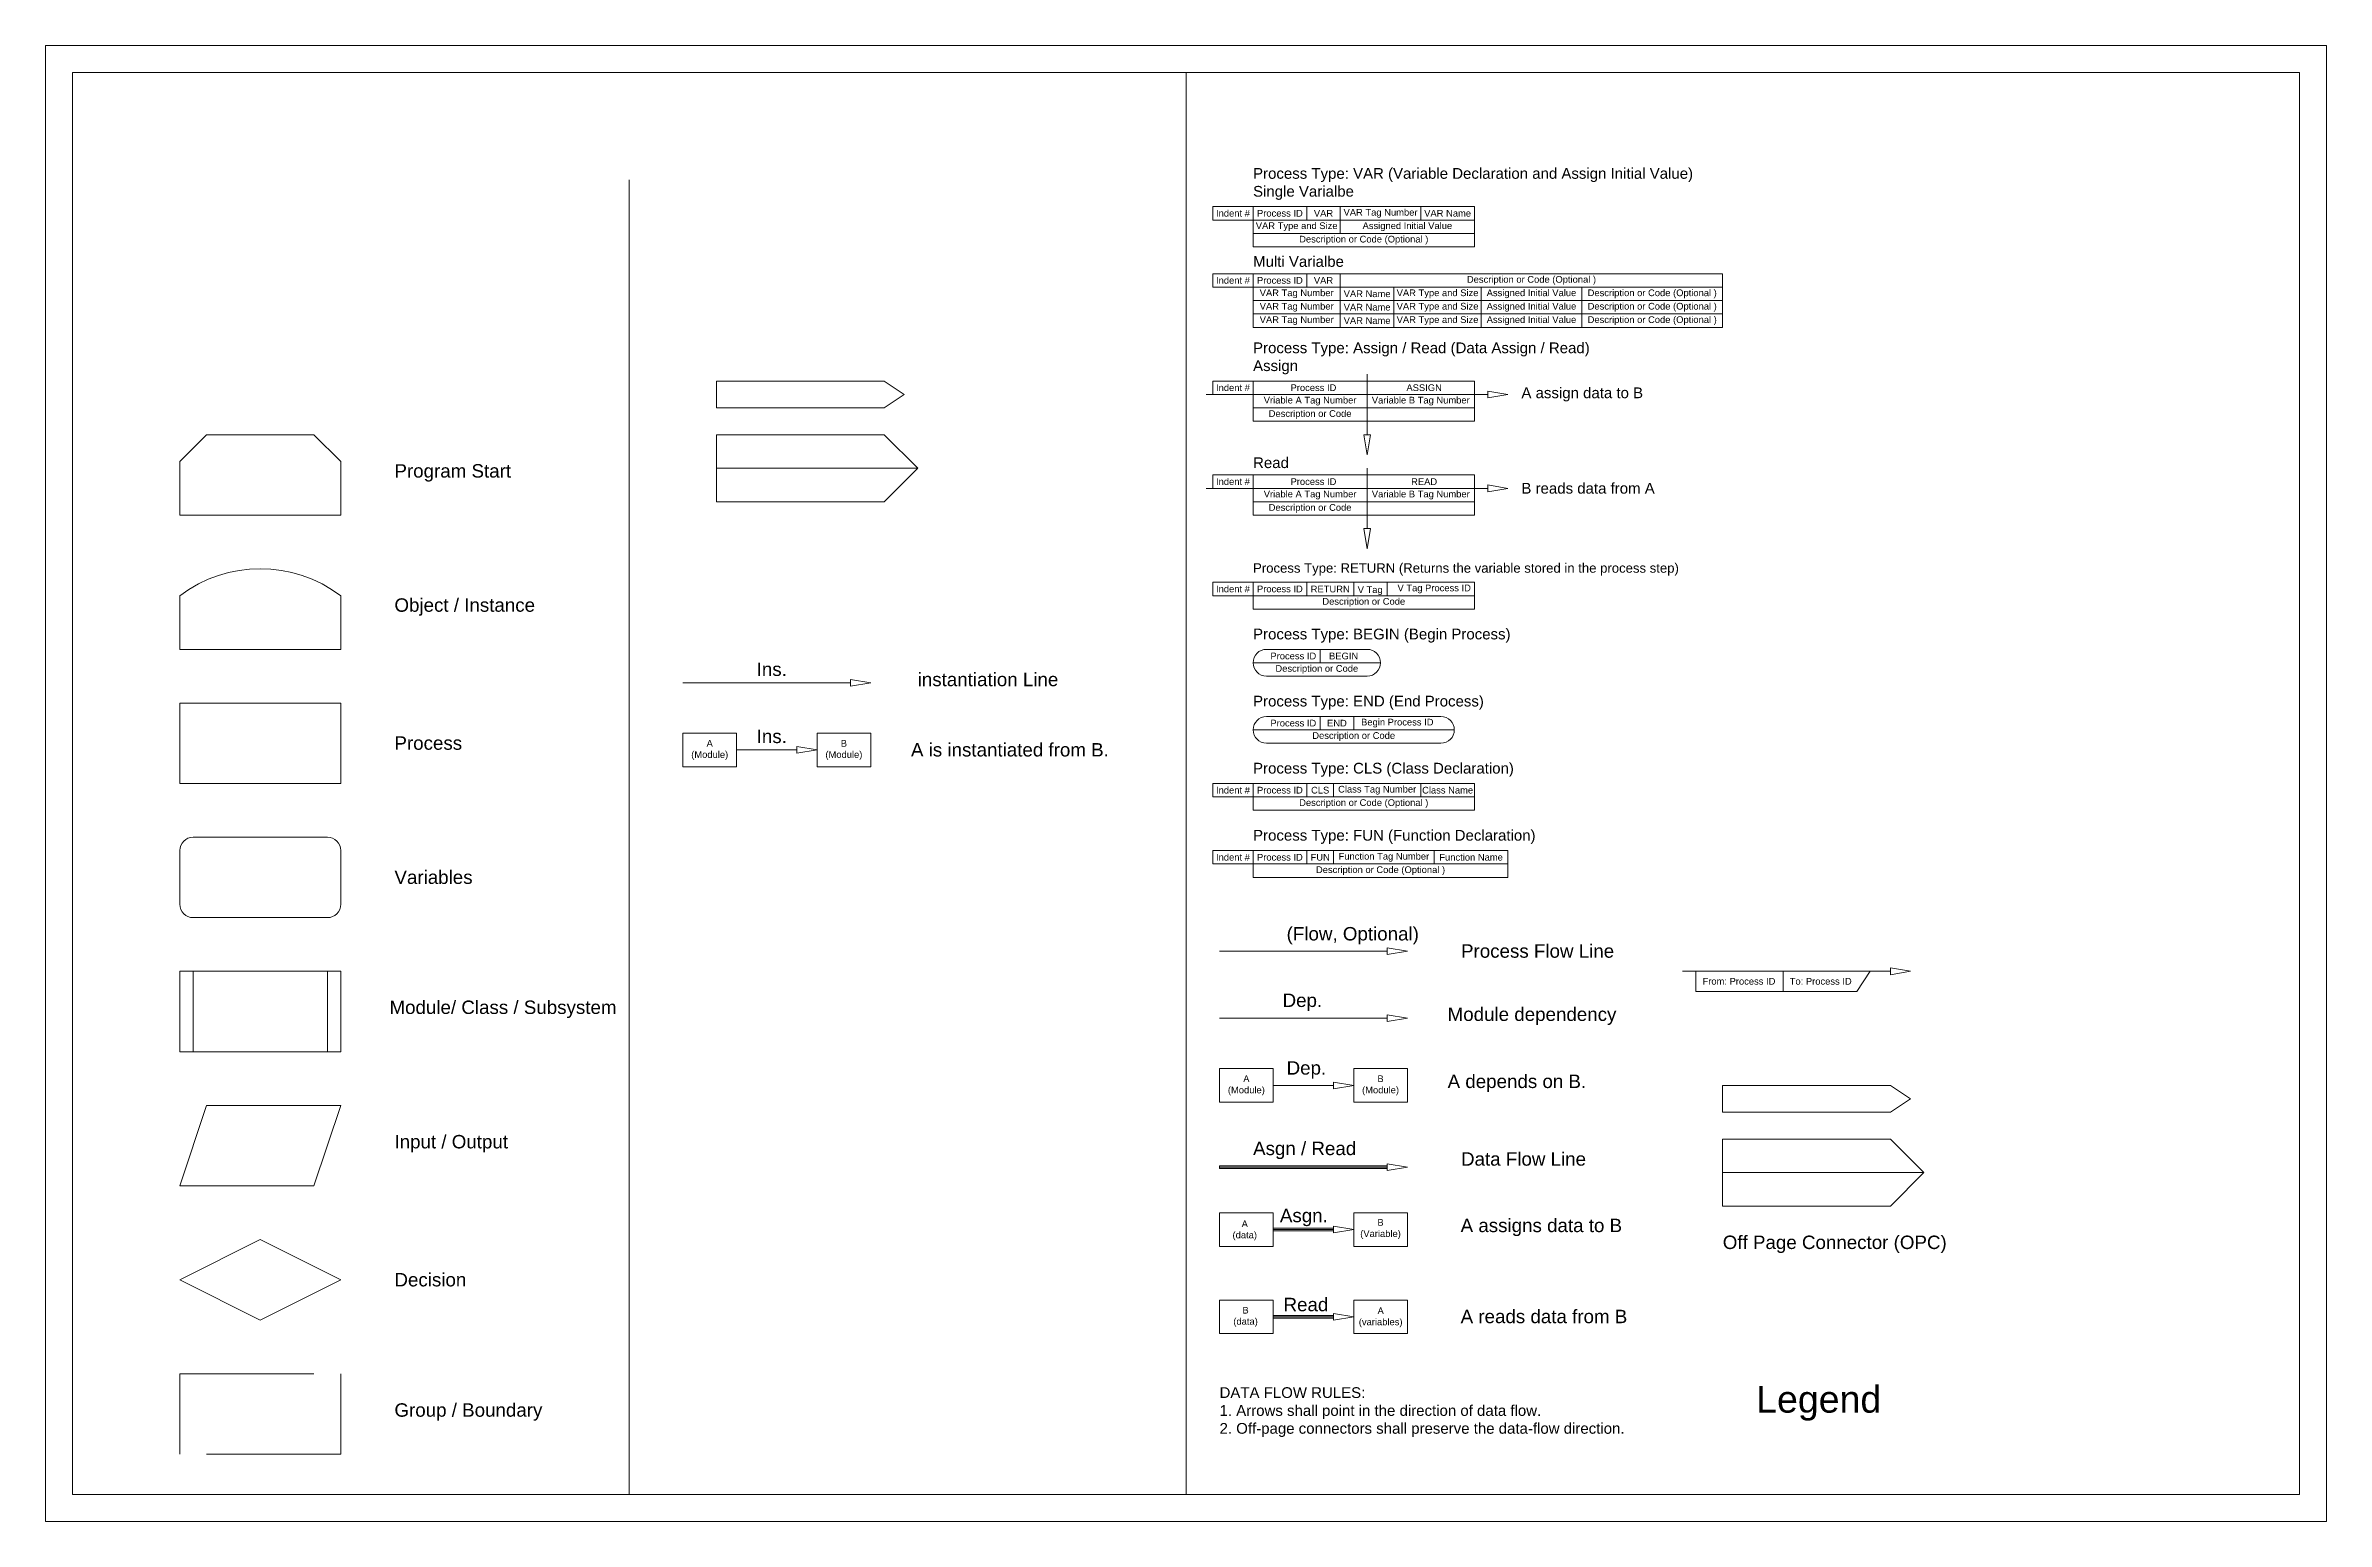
# Model space of a CAD drawing. Header units: inches. Extents: x 0 to 85, y 0 to 55.
# Drawn here: x 0 to 17, y 0 to 11 of the extents above; entities that cross this region are included whole.
import ezdxf

# ---------------------------------------------------------------- set-up
doc = ezdxf.new("R2010")
doc.units = ezdxf.units.IN
doc.header["$LTSCALE"] = 0.1
doc.header["$MEASUREMENT"] = 0
doc.linetypes.add('ACAD_ISO03W100', pattern=[30, 12, -18])
doc.linetypes.add('HIDDENX2', pattern=[0.75, 0.5, -0.25])
doc.layers.get('0').update_dxf_attribs({"lineweight": 5, "true_color": 0xffffff})
doc.styles.add('textstyle0', font='')
doc.styles.add('textstyle100', font='')
doc.styles.add('textstyle101', font='')
doc.styles.add('textstyle105', font='')
doc.styles.add('textstyle106', font='')
doc.styles.add('textstyle108', font='')
doc.styles.add('textstyle110', font='')
doc.styles.add('textstyle113', font='')
doc.styles.add('textstyle117', font='')
doc.styles.add('textstyle119', font='')
doc.styles.add('textstyle12', font='')
doc.styles.add('textstyle120', font='')
doc.styles.add('textstyle122', font='')
doc.styles.add('textstyle125', font='')
doc.styles.add('textstyle126', font='')
doc.styles.add('textstyle128', font='')
doc.styles.add('textstyle129', font='')
doc.styles.add('textstyle13', font='')
doc.styles.add('textstyle130', font='')
doc.styles.add('textstyle132', font='')
doc.styles.add('textstyle135', font='')
doc.styles.add('textstyle136', font='')
doc.styles.add('textstyle139', font='')
doc.styles.add('textstyle141', font='')
doc.styles.add('textstyle142', font='')
doc.styles.add('textstyle144', font='')
doc.styles.add('textstyle148', font='')
doc.styles.add('textstyle149', font='')
doc.styles.add('textstyle151', font='')
doc.styles.add('textstyle152', font='')
doc.styles.add('textstyle154', font='')
doc.styles.add('textstyle157', font='')
doc.styles.add('textstyle159', font='')
doc.styles.add('textstyle161', font='')
doc.styles.add('textstyle162', font='')
doc.styles.add('textstyle163', font='')
doc.styles.add('textstyle167', font='')
doc.styles.add('textstyle17', font='')
doc.styles.add('textstyle170', font='')
doc.styles.add('textstyle180', font='')
doc.styles.add('textstyle181', font='')
doc.styles.add('textstyle183', font='')
doc.styles.add('textstyle186', font='')
doc.styles.add('textstyle189', font='')
doc.styles.add('textstyle19', font='')
doc.styles.add('textstyle191', font='')
doc.styles.add('textstyle196', font='')
doc.styles.add('textstyle2', font='')
doc.styles.add('textstyle200', font='')
doc.styles.add('textstyle206', font='')
doc.styles.add('textstyle207', font='')
doc.styles.add('textstyle21', font='')
doc.styles.add('textstyle210', font='')
doc.styles.add('textstyle211', font='')
doc.styles.add('textstyle213', font='')
doc.styles.add('textstyle214', font='')
doc.styles.add('textstyle215', font='')
doc.styles.add('textstyle217', font='')
doc.styles.add('textstyle218', font='')
doc.styles.add('textstyle220', font='')
doc.styles.add('textstyle221', font='')
doc.styles.add('textstyle222', font='')
doc.styles.add('textstyle225', font='')
doc.styles.add('textstyle226', font='')
doc.styles.add('textstyle228', font='')
doc.styles.add('textstyle23', font='')
doc.styles.add('textstyle230', font='')
doc.styles.add('textstyle231', font='')
doc.styles.add('textstyle233', font='')
doc.styles.add('textstyle234', font='')
doc.styles.add('textstyle236', font='')
doc.styles.add('textstyle238', font='')
doc.styles.add('textstyle24', font='')
doc.styles.add('textstyle240', font='')
doc.styles.add('textstyle242', font='')
doc.styles.add('textstyle245', font='')
doc.styles.add('textstyle249', font='')
doc.styles.add('textstyle25', font='')
doc.styles.add('textstyle28', font='')
doc.styles.add('textstyle3', font='')
doc.styles.add('textstyle32', font='')
doc.styles.add('textstyle33', font='')
doc.styles.add('textstyle35', font='')
doc.styles.add('textstyle36', font='')
doc.styles.add('textstyle4', font='')
doc.styles.add('textstyle42', font='')
doc.styles.add('textstyle43', font='')
doc.styles.add('textstyle45', font='')
doc.styles.add('textstyle48', font='')
doc.styles.add('textstyle5', font='')
doc.styles.add('textstyle50', font='')
doc.styles.add('textstyle54', font='')
doc.styles.add('textstyle56', font='')
doc.styles.add('textstyle64', font='')
doc.styles.add('textstyle65', font='')
doc.styles.add('textstyle69', font='')
doc.styles.add('textstyle70', font='')
doc.styles.add('textstyle73', font='')
doc.styles.add('textstyle75', font='')
doc.styles.add('textstyle76', font='')
doc.styles.add('textstyle77', font='')
doc.styles.add('textstyle80', font='')
doc.styles.add('textstyle81', font='')
doc.styles.add('textstyle82', font='')
doc.styles.add('textstyle84', font='')
doc.styles.add('textstyle85', font='')
doc.styles.add('textstyle87', font='')
doc.styles.add('textstyle89', font='')
doc.styles.add('textstyle91', font='')
doc.styles.add('textstyle93', font='')
doc.styles.add('textstyle96', font='')
doc.styles.add('textstyle98', font='')
doc.styles.get('textstyle0').set_extended_font_data('Arial')
doc.styles.get('textstyle100').set_extended_font_data('Arial')
doc.styles.get('textstyle101').set_extended_font_data('Arial')
doc.styles.get('textstyle105').set_extended_font_data('Arial')
doc.styles.get('textstyle106').set_extended_font_data('Arial')
doc.styles.get('textstyle108').set_extended_font_data('Arial')
doc.styles.get('textstyle110').set_extended_font_data('Arial')
doc.styles.get('textstyle113').set_extended_font_data('Arial')
doc.styles.get('textstyle117').set_extended_font_data('Arial')
doc.styles.get('textstyle119').set_extended_font_data('Arial')
doc.styles.get('textstyle12').set_extended_font_data('Arial')
doc.styles.get('textstyle120').set_extended_font_data('Arial')
doc.styles.get('textstyle122').set_extended_font_data('Arial')
doc.styles.get('textstyle125').set_extended_font_data('Arial')
doc.styles.get('textstyle126').set_extended_font_data('Arial')
doc.styles.get('textstyle128').set_extended_font_data('Arial')
doc.styles.get('textstyle129').set_extended_font_data('Arial')
doc.styles.get('textstyle13').set_extended_font_data('Arial')
doc.styles.get('textstyle130').set_extended_font_data('Arial')
doc.styles.get('textstyle132').set_extended_font_data('Arial')
doc.styles.get('textstyle135').set_extended_font_data('Arial')
doc.styles.get('textstyle136').set_extended_font_data('Arial')
doc.styles.get('textstyle139').set_extended_font_data('Arial')
doc.styles.get('textstyle141').set_extended_font_data('Arial')
doc.styles.get('textstyle142').set_extended_font_data('Arial')
doc.styles.get('textstyle144').set_extended_font_data('Arial')
doc.styles.get('textstyle148').set_extended_font_data('Arial')
doc.styles.get('textstyle149').set_extended_font_data('Arial')
doc.styles.get('textstyle151').set_extended_font_data('Arial')
doc.styles.get('textstyle152').set_extended_font_data('Arial')
doc.styles.get('textstyle154').set_extended_font_data('Arial')
doc.styles.get('textstyle157').set_extended_font_data('Arial')
doc.styles.get('textstyle159').set_extended_font_data('Arial')
doc.styles.get('textstyle161').set_extended_font_data('Arial')
doc.styles.get('textstyle162').set_extended_font_data('Arial')
doc.styles.get('textstyle163').set_extended_font_data('Arial')
doc.styles.get('textstyle167').set_extended_font_data('Arial')
doc.styles.get('textstyle17').set_extended_font_data('Arial')
doc.styles.get('textstyle170').set_extended_font_data('Arial')
doc.styles.get('textstyle180').set_extended_font_data('Arial')
doc.styles.get('textstyle181').set_extended_font_data('Arial')
doc.styles.get('textstyle183').set_extended_font_data('Arial')
doc.styles.get('textstyle186').set_extended_font_data('Arial')
doc.styles.get('textstyle189').set_extended_font_data('Arial')
doc.styles.get('textstyle19').set_extended_font_data('Arial')
doc.styles.get('textstyle191').set_extended_font_data('Arial')
doc.styles.get('textstyle196').set_extended_font_data('Arial')
doc.styles.get('textstyle2').set_extended_font_data('Arial')
doc.styles.get('textstyle200').set_extended_font_data('Arial')
doc.styles.get('textstyle206').set_extended_font_data('Arial')
doc.styles.get('textstyle207').set_extended_font_data('Arial')
doc.styles.get('textstyle21').set_extended_font_data('Arial')
doc.styles.get('textstyle210').set_extended_font_data('Arial')
doc.styles.get('textstyle211').set_extended_font_data('Arial')
doc.styles.get('textstyle213').set_extended_font_data('Arial')
doc.styles.get('textstyle214').set_extended_font_data('Arial')
doc.styles.get('textstyle215').set_extended_font_data('Arial')
doc.styles.get('textstyle217').set_extended_font_data('Arial')
doc.styles.get('textstyle218').set_extended_font_data('Arial')
doc.styles.get('textstyle220').set_extended_font_data('Arial')
doc.styles.get('textstyle221').set_extended_font_data('Arial')
doc.styles.get('textstyle222').set_extended_font_data('Arial')
doc.styles.get('textstyle225').set_extended_font_data('Arial')
doc.styles.get('textstyle226').set_extended_font_data('Arial')
doc.styles.get('textstyle228').set_extended_font_data('Arial')
doc.styles.get('textstyle23').set_extended_font_data('Arial')
doc.styles.get('textstyle230').set_extended_font_data('Arial')
doc.styles.get('textstyle231').set_extended_font_data('Arial')
doc.styles.get('textstyle233').set_extended_font_data('Arial')
doc.styles.get('textstyle234').set_extended_font_data('Arial')
doc.styles.get('textstyle236').set_extended_font_data('Arial')
doc.styles.get('textstyle238').set_extended_font_data('Arial')
doc.styles.get('textstyle24').set_extended_font_data('Arial')
doc.styles.get('textstyle240').set_extended_font_data('Arial')
doc.styles.get('textstyle242').set_extended_font_data('Arial')
doc.styles.get('textstyle245').set_extended_font_data('Arial')
doc.styles.get('textstyle249').set_extended_font_data('Arial')
doc.styles.get('textstyle25').set_extended_font_data('Arial')
doc.styles.get('textstyle28').set_extended_font_data('Arial')
doc.styles.get('textstyle3').set_extended_font_data('Arial')
doc.styles.get('textstyle32').set_extended_font_data('Arial')
doc.styles.get('textstyle33').set_extended_font_data('Arial')
doc.styles.get('textstyle35').set_extended_font_data('Arial')
doc.styles.get('textstyle36').set_extended_font_data('Arial')
doc.styles.get('textstyle4').set_extended_font_data('Arial')
doc.styles.get('textstyle42').set_extended_font_data('Arial')
doc.styles.get('textstyle43').set_extended_font_data('Arial')
doc.styles.get('textstyle45').set_extended_font_data('Arial')
doc.styles.get('textstyle48').set_extended_font_data('Arial')
doc.styles.get('textstyle5').set_extended_font_data('Arial')
doc.styles.get('textstyle50').set_extended_font_data('Arial')
doc.styles.get('textstyle54').set_extended_font_data('Arial')
doc.styles.get('textstyle56').set_extended_font_data('Arial')
doc.styles.get('textstyle64').set_extended_font_data('Arial')
doc.styles.get('textstyle65').set_extended_font_data('Arial')
doc.styles.get('textstyle69').set_extended_font_data('Arial')
doc.styles.get('textstyle70').set_extended_font_data('Arial')
doc.styles.get('textstyle73').set_extended_font_data('Arial')
doc.styles.get('textstyle75').set_extended_font_data('Arial')
doc.styles.get('textstyle76').set_extended_font_data('Arial')
doc.styles.get('textstyle77').set_extended_font_data('Arial')
doc.styles.get('textstyle80').set_extended_font_data('Arial')
doc.styles.get('textstyle81').set_extended_font_data('Arial')
doc.styles.get('textstyle82').set_extended_font_data('Arial')
doc.styles.get('textstyle84').set_extended_font_data('Arial')
doc.styles.get('textstyle85').set_extended_font_data('Arial')
doc.styles.get('textstyle87').set_extended_font_data('Arial')
doc.styles.get('textstyle89').set_extended_font_data('Arial')
doc.styles.get('textstyle91').set_extended_font_data('Arial')
doc.styles.get('textstyle93').set_extended_font_data('Arial')
doc.styles.get('textstyle96').set_extended_font_data('Arial')
doc.styles.get('textstyle98').set_extended_font_data('Arial')

msp = doc.modelspace()

# ---------------------------------------------------------------- texts
for s, insert, char_height, attachment_point, style in [('Process Type: VAR (Variable Declaration and Assign Initial Value)\\PSingle Varialbe', (9, 9.85), 0.08, 7, 'textstyle4'), ('Indent #', (8.85, 9.75), 0.05, 5, 'textstyle82'), ('Process ID', (9.2, 9.75), 0.05, 5, 'textstyle89'), ('VAR', (9.525, 9.75), 0.05, 5, 'textstyle220'), ('VAR Tag Number', (9.95, 9.75), 0.05, 5, 'textstyle117'), ('VAR Name', (10.45, 9.75), 0.05, 5, 'textstyle215'), ('VAR Type and Size', (9.325, 9.65), 0.05, 5, 'textstyle206'), ('Description or Code (Optional )', (9.825, 9.55), 0.05, 5, 'textstyle234'), ('Assigned Initial Value', (10.15, 9.65), 0.05, 5, 'textstyle77'), ('Multi Varialbe', (9, 9.35), 0.08, 7, 'textstyle132'), ('Indent #', (8.85, 9.25), 0.05, 5, 'textstyle0'), ('Process ID', (9.2, 9.25), 0.05, 5, 'textstyle213'), ('VAR Tag Number', (9.325, 9.15), 0.05, 5, 'textstyle162'), ('VAR', (9.525, 9.25), 0.05, 5, 'textstyle157'), ('VAR Type and Size', (10.375, 9.15), 0.05, 5, 'textstyle119'), ('Description or Code (Optional )', (11.075, 9.25), 0.05, 5, 'textstyle3'), ('Assigned Initial Value', (11.075, 9.15), 0.05, 5, 'textstyle43'), ('Description or Code (Optional )', (11.975, 9.15), 0.05, 5, 'textstyle200'), ('VAR Tag Number', (9.325, 9.05), 0.05, 5, 'textstyle19'), ('VAR Name', (9.85, 9.15), 0.05, 5, 'textstyle84'), ('VAR Name', (9.85, 9.05), 0.05, 5, 'textstyle64'), ('VAR Type and Size', (10.375, 9.05), 0.05, 5, 'textstyle73'), ('Assigned Initial Value', (11.075, 9.05), 0.05, 5, 'textstyle141'), ('Description or Code (Optional )', (11.975, 9.05), 0.05, 5, 'textstyle151'), ('VAR Tag Number', (9.325, 8.95), 0.05, 5, 'textstyle113'), ('VAR Name', (9.85, 8.95), 0.05, 5, 'textstyle207'), ('VAR Type and Size', (10.375, 8.95), 0.05, 5, 'textstyle120'), ('Assigned Initial Value', (11.075, 8.95), 0.05, 5, 'textstyle136'), ('Description or Code (Optional )', (11.975, 8.95), 0.05, 5, 'textstyle81'), ('Process Type: Assign / Read (Data Assign / Read)\\PAssign', (9, 8.55), 0.08, 7, 'textstyle32'), ('Indent #', (8.85, 8.45), 0.05, 5, 'textstyle128'), ('Vriable A Tag Number', (9.425, 8.35), 0.05, 5, 'textstyle5'), ('Process ID', (9.45, 8.45), 0.05, 5, 'textstyle144'), ('Variable B Tag Number', (10.25, 8.35), 0.05, 5, 'textstyle183'), ('ASSIGN', (10.275, 8.45), 0.05, 5, 'textstyle12'), ('A assign data to B', (11, 8.4), 0.08, 4, 'textstyle33'), ('Description or Code', (9.425, 8.25), 0.05, 5, 'textstyle126'), ('Program Start', (2.6, 7.75), 0.1, 7, 'textstyle149'), ('Read', (9, 7.85), 0.08, 7, 'textstyle218'), ('Indent #', (8.85, 7.75), 0.05, 5, 'textstyle159'), ('Vriable A Tag Number', (9.425, 7.65), 0.05, 5, 'textstyle96'), ('Process ID', (9.45, 7.75), 0.05, 5, 'textstyle91'), ('Variable B Tag Number', (10.25, 7.65), 0.05, 5, 'textstyle242'), ('READ', (10.275, 7.75), 0.05, 5, 'textstyle108'), ('B reads data from A', (11, 7.7), 0.08, 4, 'textstyle214'), ('Description or Code', (9.425, 7.55), 0.05, 5, 'textstyle130'), ('Process Type: RETURN (Returns the variable stored in the process step)', (9, 7.05), 0.07, 7, 'textstyle70'), ('Indent #', (8.85, 6.95), 0.05, 5, 'textstyle48'), ('Process ID', (9.2, 6.95), 0.05, 5, 'textstyle210'), ('RETURN', (9.575, 6.949), 0.05, 5, 'textstyle2'), ('V Tag Process ID', (10.35, 6.95), 0.05, 5, 'textstyle238'), ('Object / Instance', (2.6, 6.75), 0.1, 7, 'textstyle181'), ('Description or Code', (9.825, 6.85), 0.05, 5, 'textstyle191'), ('V Tag', (9.873, 6.937), 0.05, 5, 'textstyle21'), ('Process Type: BEGIN (Begin Process)', (9, 6.55), 0.08, 7, 'textstyle93'), ('Process ID', (9.3, 6.45), 0.05, 5, 'textstyle189'), ('BEGIN', (9.675, 6.45), 0.05, 5, 'textstyle28'), ('Ins.', (5.3, 6.3), 0.1, 7, 'textstyle228'), ('instantiation Line', (6.5, 6.224), 0.1, 7, 'textstyle240'), ('Description or Code', (9.475, 6.35), 0.05, 5, 'textstyle98'), ('Process Type: END (End Process)', (9, 6.05), 0.08, 7, 'textstyle161'), ('Process ID', (9.3, 5.95), 0.05, 5, 'textstyle122'), ('END', (9.625, 5.95), 0.05, 5, 'textstyle110'), ('Begin Process ID', (10.075, 5.95), 0.05, 5, 'textstyle217'), ('Process', (2.6, 5.75), 0.1, 7, 'textstyle233'), ('A\\P(Module)', (4.95, 5.75), 0.05, 5, 'textstyle75'), ('Ins.', (5.3, 5.8), 0.1, 7, 'textstyle54'), ('B\\P(Module)', (5.95, 5.75), 0.05, 5, 'textstyle65'), ('\\farial|b0|i0|c0|p0;\\c0;A is instantiated from B.', (6.45, 5.7), 0.1, 7, 'textstyle225'), ('Description or Code', (9.75, 5.85), 0.05, 5, 'textstyle148'), ('Process Type: CLS (Class Declaration)', (9, 5.55), 0.08, 7, 'textstyle56'), ('Indent #', (8.85, 5.45), 0.05, 5, 'textstyle25'), ('Process ID', (9.2, 5.45), 0.05, 5, 'textstyle230'), ('CLS', (9.5, 5.45), 0.05, 5, 'textstyle196'), ('Class Tag Number', (9.925, 5.45), 0.05, 5, 'textstyle101'), ('Class Name', (10.45, 5.45), 0.05, 5, 'textstyle24'), ('Description or Code (Optional )', (9.825, 5.35), 0.05, 5, 'textstyle69'), ('Process Type: FUN (Function Declaration)', (9, 5.05), 0.08, 7, 'textstyle106'), ('Indent #', (8.85, 4.95), 0.05, 5, 'textstyle17'), ('Process ID', (9.2, 4.95), 0.05, 5, 'textstyle221'), ('FUN', (9.5, 4.95), 0.05, 5, 'textstyle245'), ('Function Tag Number', (9.975, 4.95), 0.05, 5, 'textstyle76'), ('Function Name', (10.625, 4.95), 0.05, 5, 'textstyle105'), ('Variables', (2.6, 4.75), 0.1, 7, 'textstyle13'), ('Description or Code (Optional )', (9.95, 4.85), 0.05, 5, 'textstyle135'), ('(Flow, Optional) ', (9.25, 4.3), 0.1, 7, 'textstyle249'), ('Process Flow Line', (10.55, 4.2), 0.1, 7, 'textstyle42'), ('Dep.', (9.22, 3.804), 0.1, 7, 'textstyle139'), ('From: Process ID', (12.35, 4), 0.05, 7, 'textstyle80'), ('To: Process ID', (13, 4), 0.05, 7, 'textstyle163'), ('Module/ Class / Subsystem', (2.563, 3.752), 0.1, 7, 'textstyle142'), ('Module dependency', (10.45, 3.7), 0.1, 7, 'textstyle50'), ('Dep.', (9.25, 3.3), 0.1, 7, 'textstyle170'), ('A\\P(Module)', (8.95, 3.25), 0.05, 5, 'textstyle180'), ('B\\P(Module)', (9.95, 3.25), 0.05, 5, 'textstyle154'), ('\\farial|b0|i0|c0|p0;\\c0;A depends on B.', (10.45, 3.2), 0.1, 7, 'textstyle87'), ('Input / Output', (2.6, 2.75), 0.1, 7, 'textstyle186'), ('Asgn / Read', (9, 2.7), 0.1, 7, 'textstyle222'), ('Data Flow Line', (10.55, 2.65), 0.1, 7, 'textstyle236'), ('A\\P(data)', (8.938, 2.169), 0.05, 5, 'textstyle85'), ('Asgn.', (9.2, 2.2), 0.1, 7, 'textstyle211'), ('B\\P(Variable)', (9.95, 2.179), 0.05, 5, 'textstyle23'), ('A assigns data to B', (10.547, 2.126), 0.1, 7, 'textstyle36'), ('Off Page Connector (OPC)', (12.501, 2), 0.1, 7, 'textstyle129'), ('Decision', (2.6, 1.75), 0.1, 7, 'textstyle125'), ('B\\P(data)', (8.944, 1.525), 0.05, 5, 'textstyle152'), ('Read', (9.227, 1.565), 0.1, 7, 'textstyle45'), ('A\\P(variables)', (9.951, 1.521), 0.05, 5, 'textstyle231'), ('A reads data from B', (10.547, 1.476), 0.1, 7, 'textstyle226'), ('Legend', (12.75, 0.75), 0.2, 7, 'textstyle100'), ('Group / Boundary', (2.6, 0.75), 0.1, 7, 'textstyle167'), ('DATA FLOW RULES:\\P1. Arrows shall point in the direction of data flow.\\P2. Off-page connectors shall preserve the data-flow direction.', (8.75, 1), 0.08, 1, 'textstyle35')]:
    msp.add_mtext(s, dxfattribs=dict(insert=insert, char_height=char_height, attachment_point=attachment_point, style=style))

# ---------------------------------------------------------------- linework, layer by layer
for p, q in [((0, 11), (17, 11)), ((17, 11), (0, 11)), ((0, 11), (0, 0)), ((17, 0), (17, 11)), ((17, 11), (17, 0)), ((16.8, 10.8), (0.2, 10.8)), ((0.2, 10.8), (0.2, 0.2)), ((8.5, 10.8), (8.5, 0.2)), ((16.8, 0.2), (16.8, 10.8)), ((4.35, 10), (4.35, 0.2)), ((9, 9.8), (8.7, 9.8)), ((8.7, 9.8), (8.7, 9.7)), ((8.7, 9.7), (9, 9.7)), ((9, 9.8), (9, 9.7)), ((9, 9.8), (10.65, 9.8)), ((9, 9.7), (10.65, 9.7)), ((9, 9.7), (9, 9.5)), ((9.4, 9.8), (9.4, 9.7)), ((9.65, 9.8), (9.65, 9.6)), ((10.25, 9.8), (10.25, 9.7)), ((10.65, 9.8), (10.65, 9.7)), ((10.65, 9.5), (10.65, 9.7)), ((9, 9.6), (10.65, 9.6)), ((9, 9.5), (10.65, 9.5)), ((9, 9.3), (8.7, 9.3)), ((8.7, 9.3), (8.7, 9.2)), ((8.7, 9.2), (9, 9.2)), ((9, 9.3), (9, 9.2)), ((9, 9.3), (9.65, 9.3)), ((9, 9.2), (9, 9.1)), ((12.5, 9.2), (9, 9.2)), ((9.4, 9.3), (9.4, 9.2)), ((9.65, 9.3), (9.65, 9.1)), ((12.5, 9.3), (9.65, 9.3)), ((9.65, 9.2), (9.65, 9)), ((10.05, 9.2), (10.05, 9.1)), ((10.7, 9.2), (10.7, 9.1)), ((11.45, 9.2), (11.45, 9.1)), ((12.5, 9.2), (12.5, 9.3)), ((12.5, 9.2), (12.5, 9.1)), ((9, 9.1), (9, 9)), ((9, 9.1), (12.5, 9.1)), ((9.65, 9.1), (9.65, 8.9)), ((10.05, 9.1), (10.05, 9)), ((10.7, 9.1), (10.7, 9)), ((11.45, 9.1), (11.45, 9)), ((12.5, 9.1), (12.5, 9)), ((9, 9), (9, 8.9)), ((9, 9), (12.5, 9)), ((9, 8.9), (12.5, 8.9)), ((10.05, 9), (10.05, 8.9)), ((10.7, 9), (10.7, 8.9)), ((11.45, 9), (11.45, 8.9)), ((12.5, 9), (12.5, 8.9)), ((9.85, 8.55), (9.85, 8.1)), ((6.25, 8.5), (5, 8.5)), ((5, 8.5), (5, 8.3)), ((6.4, 8.4), (6.25, 8.5)), ((6.25, 8.3), (6.4, 8.4)), ((8.65, 8.4), (10.75, 8.4)), ((9, 8.5), (8.7, 8.5)), ((8.7, 8.5), (8.7, 8.4)), ((8.7, 8.4), (9, 8.4)), ((8.75, 8.4), (9, 8.4)), ((9, 8.5), (10.65, 8.5)), ((9, 8.3), (9, 8.5)), ((10.65, 8.5), (10.65, 8.3)), ((10.75, 8.425), (10.9, 8.4)), ((10.75, 8.375), (10.75, 8.425)), ((10.9, 8.4), (10.75, 8.375)), ((5, 8.3), (6.25, 8.3)), ((10.65, 8.3), (9, 8.3)), ((9, 8.3), (9, 8.2)), ((9, 8.2), (10.65, 8.2)), ((10.65, 8.2), (10.65, 8.3)), ((1, 7.9), (1.2, 8.1)), ((2, 8.1), (1.2, 8.1)), ((2.2, 7.9), (2, 8.1)), ((6.25, 8.1), (5, 8.1)), ((5, 8.1), (5, 7.6)), ((6.5, 7.85), (6.25, 8.1)), ((9.85, 7.95), (9.825, 8.1)), ((9.825, 8.1), (9.875, 8.1)), ((9.875, 8.1), (9.85, 7.95)), ((1, 7.5), (1, 7.9)), ((2.2, 7.9), (2.2, 7.5)), ((5, 7.85), (6.5, 7.85)), ((6.25, 7.6), (6.5, 7.85)), ((9.85, 7.85), (9.85, 7.4)), ((8.65, 7.7), (10.75, 7.7)), ((9, 7.8), (8.7, 7.8)), ((8.7, 7.8), (8.7, 7.7)), ((8.7, 7.7), (9, 7.7)), ((8.75, 7.7), (9, 7.7)), ((9, 7.8), (10.65, 7.8)), ((9, 7.6), (9, 7.8)), ((10.65, 7.8), (10.65, 7.6)), ((10.75, 7.725), (10.9, 7.7)), ((10.75, 7.675), (10.75, 7.725)), ((10.9, 7.7), (10.75, 7.675)), ((2.2, 7.5), (1, 7.5)), ((5, 7.6), (6.25, 7.6)), ((10.65, 7.6), (9, 7.6)), ((9, 7.6), (9, 7.5)), ((9, 7.5), (10.65, 7.5)), ((10.65, 7.5), (10.65, 7.6)), ((9.85, 7.25), (9.825, 7.4)), ((9.825, 7.4), (9.875, 7.4)), ((9.875, 7.4), (9.85, 7.25)), ((9, 7), (8.7, 7)), ((8.7, 7), (8.7, 6.9)), ((9, 7), (10.65, 7)), ((9, 6.8), (9, 7)), ((9.4, 7), (9.4, 6.9)), ((9.75, 7), (9.75, 6.9)), ((10, 7), (10, 6.9)), ((10.65, 7), (10.65, 6.8)), ((1, 6.5), (1, 6.9)), ((2.2, 6.5), (2.2, 6.9)), ((8.7, 6.9), (9, 6.9)), ((9, 6.9), (10.65, 6.9)), ((10.65, 6.8), (9, 6.8)), ((1, 6.5), (2.2, 6.5)), ((9.1, 6.5), (9.85, 6.5)), ((9.5, 6.5), (9.5, 6.4)), ((9, 6.4), (9.95, 6.4)), ((9.85, 6.3), (9.1, 6.3)), ((4.75, 6.25), (6, 6.25)), ((6, 6.275), (6.15, 6.25)), ((6, 6.225), (6, 6.275)), ((6.15, 6.25), (6, 6.225)), ((1, 6.1), (2.2, 6.1)), ((1, 5.5), (1, 6.1)), ((2.2, 6.1), (2.2, 5.5)), ((9.1, 6), (10.4, 6)), ((9.5, 6), (9.5, 5.9)), ((9.75, 6), (9.75, 5.9)), ((5.15, 5.875), (4.75, 5.875)), ((4.75, 5.875), (4.75, 5.625)), ((5.15, 5.625), (5.15, 5.875)), ((6.15, 5.875), (5.75, 5.875)), ((5.75, 5.875), (5.75, 5.625)), ((6.15, 5.625), (6.15, 5.875)), ((9, 5.9), (10.5, 5.9)), ((9.1, 5.8), (10.4, 5.8)), ((4.75, 5.625), (5.15, 5.625)), ((5.6, 5.75), (5.15, 5.75)), ((5.6, 5.775), (5.75, 5.75)), ((5.6, 5.725), (5.6, 5.775)), ((5.75, 5.75), (5.6, 5.725)), ((5.75, 5.625), (6.15, 5.625)), ((2.2, 5.5), (1, 5.5)), ((9, 5.5), (8.7, 5.5)), ((8.7, 5.5), (8.7, 5.4)), ((9, 5.5), (9, 5.4)), ((9, 5.5), (10.65, 5.5)), ((9.4, 5.5), (9.4, 5.4)), ((9.6, 5.5), (9.6, 5.4)), ((10.25, 5.5), (10.25, 5.4)), ((10.65, 5.5), (10.65, 5.4)), ((8.7, 5.4), (9, 5.4)), ((9, 5.4), (10.65, 5.4)), ((9, 5.3), (9, 5.4)), ((9, 5.3), (10.65, 5.3)), ((10.65, 5.3), (10.65, 5.4)), ((1, 4.6), (1, 5)), ((1.1, 5.1), (2.1, 5.1)), ((2.2, 5), (2.2, 4.6)), ((9, 5), (8.7, 5)), ((8.7, 5), (8.7, 4.9)), ((9, 5), (9, 4.9)), ((9, 5), (10.9, 5)), ((9.4, 5), (9.4, 4.9)), ((9.6, 5), (9.6, 4.9)), ((10.35, 5), (10.35, 4.9)), ((10.9, 5), (10.9, 4.8)), ((8.7, 4.9), (9, 4.9)), ((9, 4.9), (10.9, 4.9)), ((9, 4.8), (9, 4.9)), ((9, 4.8), (10.9, 4.8)), ((2.1, 4.5), (1.1, 4.5)), ((10, 4.275), (10.15, 4.25)), ((10, 4.225), (10, 4.275)), ((10.15, 4.25), (10, 4.225)), ((1, 4.1), (2.2, 4.1)), ((1, 3.5), (1, 4.1)), ((1.1, 4.1), (1.1, 3.5)), ((2.1, 4.1), (2.1, 3.5)), ((2.2, 4.1), (2.2, 3.5)), ((8.75, 4.25), (10, 4.25)), ((12.2, 4.1), (13.75, 4.1)), ((12.3, 4.1), (12.3, 3.95)), ((12.95, 3.95), (12.95, 4.1)), ((13.5, 3.95), (13.6, 4.1)), ((13.75, 4.125), (13.9, 4.1)), ((13.75, 4.075), (13.75, 4.125)), ((13.9, 4.1), (13.75, 4.075)), ((12.3, 3.95), (13.5, 3.95)), ((10, 3.775), (10.15, 3.75)), ((10, 3.725), (10, 3.775)), ((10.15, 3.75), (10, 3.725)), ((2.2, 3.5), (1, 3.5)), ((9.15, 3.375), (8.75, 3.375)), ((8.75, 3.375), (8.75, 3.125)), ((9.15, 3.125), (9.15, 3.375)), ((9.6, 3.275), (9.75, 3.25)), ((9.6, 3.225), (9.6, 3.275)), ((9.75, 3.25), (9.6, 3.225)), ((10.15, 3.375), (9.75, 3.375)), ((9.75, 3.375), (9.75, 3.125)), ((10.15, 3.125), (10.15, 3.375)), ((13.75, 3.25), (12.5, 3.25)), ((12.5, 3.25), (12.5, 3.05)), ((13.9, 3.15), (13.75, 3.25)), ((1.2, 3.1), (1, 2.5)), ((2.2, 3.1), (1.2, 3.1)), ((2, 2.5), (2.2, 3.1)), ((8.75, 3.125), (9.15, 3.125)), ((9.75, 3.125), (10.15, 3.125)), ((13.75, 3.05), (13.9, 3.15)), ((12.5, 3.05), (13.75, 3.05)), ((13.75, 2.85), (12.5, 2.85)), ((12.5, 2.85), (12.5, 2.35)), ((14, 2.6), (13.75, 2.85)), ((8.75, 2.65), (8.75, 2.63)), ((8.75, 2.65), (10, 2.65)), ((8.75, 2.64), (10, 2.64)), ((8.75, 2.63), (10, 2.63)), ((10, 2.665), (10.15, 2.64)), ((10, 2.615), (10, 2.665)), ((10.15, 2.64), (10, 2.615)), ((12.5, 2.6), (14, 2.6)), ((13.75, 2.35), (14, 2.6)), ((1, 2.5), (2, 2.5)), ((9.15, 2.3), (8.75, 2.3)), ((8.75, 2.3), (8.75, 2.05)), ((9.15, 2.05), (9.15, 2.3)), ((10.15, 2.3), (9.75, 2.3)), ((9.75, 2.3), (9.75, 2.05)), ((10.15, 2.05), (10.15, 2.3)), ((12.5, 2.35), (13.75, 2.35)), ((1.6, 2.1), (1, 1.8)), ((2.2, 1.8), (1.6, 2.1)), ((8.75, 2.05), (9.15, 2.05)), ((9.6, 2.185), (9.15, 2.185)), ((9.6, 2.175), (9.15, 2.175)), ((9.6, 2.165), (9.15, 2.165)), ((9.6, 2.2), (9.75, 2.175)), ((9.6, 2.15), (9.6, 2.2)), ((9.75, 2.175), (9.6, 2.15)), ((9.75, 2.05), (10.15, 2.05)), ((1, 1.8), (1.6, 1.5)), ((1.6, 1.5), (2.2, 1.8)), ((9.15, 1.65), (8.75, 1.65)), ((8.75, 1.65), (8.75, 1.4)), ((9.15, 1.4), (9.15, 1.65)), ((9.6, 1.535), (9.15, 1.535)), ((9.6, 1.55), (9.75, 1.525)), ((9.6, 1.5), (9.6, 1.55)), ((10.15, 1.65), (9.75, 1.65)), ((9.75, 1.65), (9.75, 1.4)), ((10.15, 1.4), (10.15, 1.65)), ((8.75, 1.4), (9.15, 1.4)), ((9.6, 1.525), (9.15, 1.525)), ((9.6, 1.515), (9.15, 1.515)), ((9.75, 1.525), (9.6, 1.5)), ((9.75, 1.4), (10.15, 1.4)), ((0.2, 0.2), (16.8, 0.2)), ((0, 0), (17, 0))]:
    msp.add_line(p, q)
at = {"linetype": 'ACAD_ISO03W100', "ltscale": 20}
for p, q in [((8.75, 3.75), (10, 3.75)), ((9.6, 3.25), (9.15, 3.25))]:
    msp.add_line(p, q, dxfattribs=at)
at = {"linetype": 'HIDDENX2', "ltscale": 20}
for p, q in [((1, 1.1), (2.2, 1.1)), ((1, 0.5), (1, 1.1)), ((2.2, 1.1), (2.2, 0.5)), ((2.2, 0.5), (1, 0.5))]:
    msp.add_line(p, q, dxfattribs=at)
for centre, radius, start, end in [((1.6, 6.1), 1, 53.1301, 126.8699), ((9.1, 6.4), 0.1, 90, 270), ((9.85, 6.4), 0.1, 270, 90), ((9.1, 5.9), 0.1, 90, 270), ((10.4, 5.9), 0.1, 270, 90), ((1.1, 5), 0.1, 90, 180), ((2.1, 5), 0.1, 0, 90), ((1.1, 4.6), 0.1, 180, 270), ((2.1, 4.6), 0.1, 270, 0)]:
    msp.add_arc(centre, radius, start, end)

msp.set_redraw_order([(e.dxf.handle, doc.entitydb.next_handle()) for e in msp.query("TEXT MTEXT ATTDEF DIMENSION ARC_DIMENSION")])  # texts and dimensions are drawn at this point

doc.saveas('drawing.dxf')
